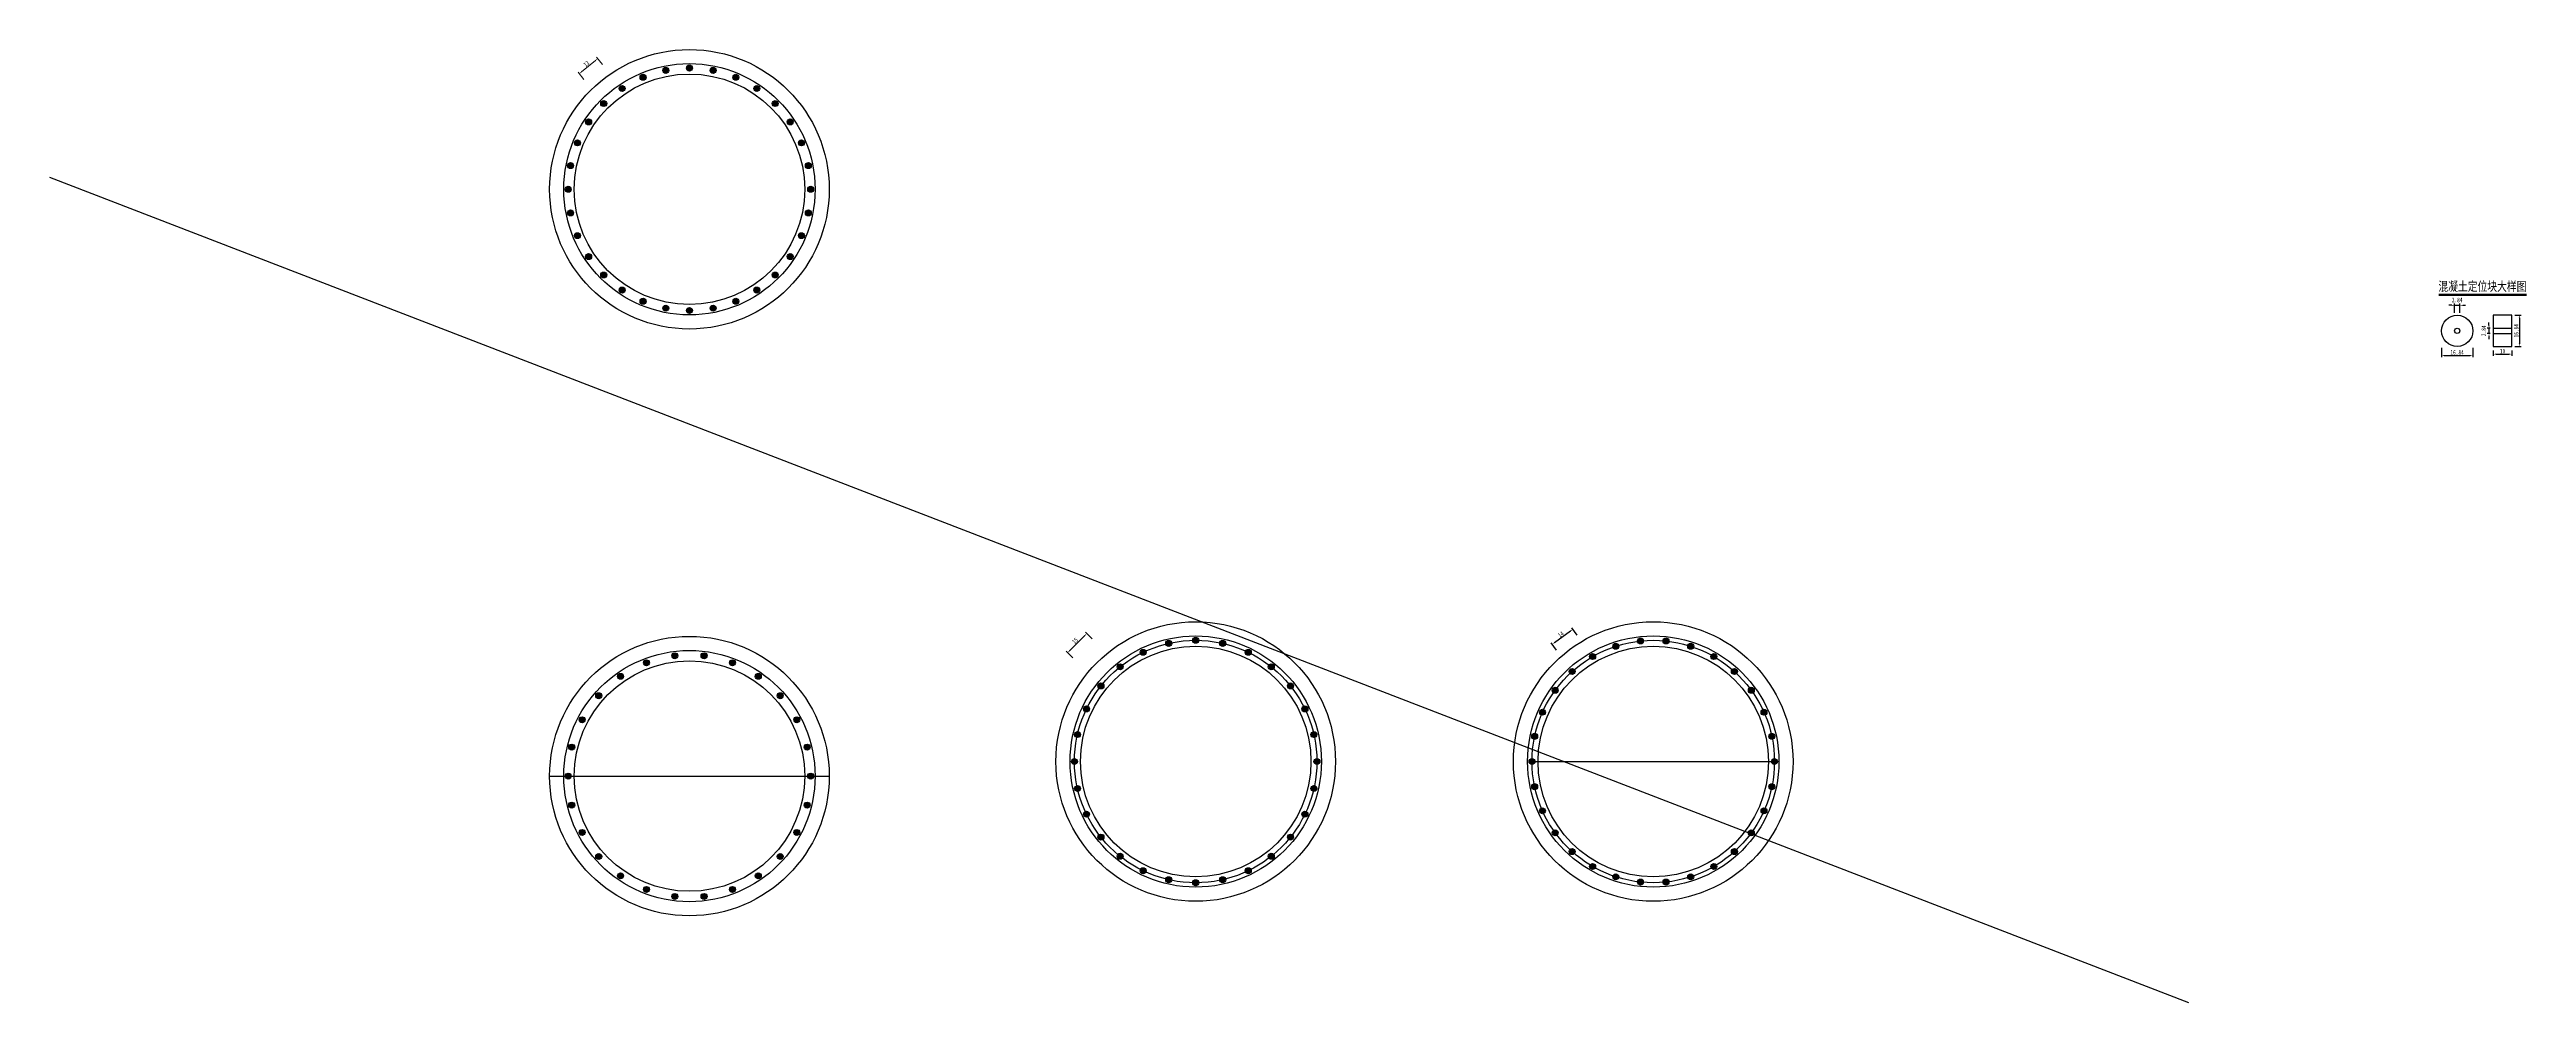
# Model space of a CAD drawing. Header units: millimetres. Extents: x 6150 to 57838, y -71710 to -30599.
# Drawn here: x 34044 to 47335, y -71710 to -66596 of the extents above; entities that cross this region are included whole.
import ezdxf
from ezdxf.enums import TextEntityAlignment as Align

# ---------------------------------------------------------------- set-up
doc = ezdxf.new("R2010")
doc.units = ezdxf.units.MM
doc.linetypes.add('HIDDEN', pattern=[9.525, 6.35, -3.175])
doc.layers.get('Defpoints').update_dxf_attribs({"color": 8, "lineweight": 15})
for name, color, linetype, lineweight in [('1', 1, 'Continuous', 30), ('工作线', 1, 'Continuous', 35), ('文字', 7, 'Continuous', 15), ('标注', 4, 'Continuous', 18), ('钢筋', 1, 'Continuous', 30)]:
    doc.layers.add(name, color=color, linetype=linetype, lineweight=lineweight)
doc.styles.get("Standard").update_dxf_attribs({"font": '仿宋_GB2312.ttf', "width": 0.7})
doc.styles.add('标注', font='仿宋_GB2312.ttf', dxfattribs={"width": 0.7})
doc.styles.add('标题', font='仿宋_GB2312.ttf', dxfattribs={"width": 0.7, "height": 5})
doc.dimstyles.new('DimStyle40', dxfattribs={"dimscale": 0, "dimtxt": 2.5, "dimasz": 1.5, "dimexe": 1, "dimexo": 1, "dimgap": 0.4, "dimtad": 1, "dimdec": 1, "dimlfac": 0.1, "dimdsep": 46, "dimtxsty": '标注', "dimcen": 0, "dimclrd": 256, "dimclre": 256, "dimclrt": 256, "dimadec": 1, "dimazin": 2, "dimtfac": 1, "dimtdec": 1, "dimtmove": 2, "dimatfit": 3, "dimfxl": 4, "dimfxlon": 1, "dimtolj": 1, "dimtzin": 0, "dimlwd": -1, "dimlwe": -1, "dimarcsym": 0})
doc.dimstyles.new('副本 1-150', dxfattribs={"dimscale": 0, "dimtxt": 2.5, "dimasz": 1.5, "dimexe": 1, "dimexo": 1, "dimgap": 0.4, "dimtad": 1, "dimdec": 0, "dimlfac": 0.1, "dimrnd": 0.1, "dimzin": 12, "dimdsep": 46, "dimtxsty": 'Standard', "dimcen": 2.5, "dimclrd": 256, "dimclre": 256, "dimclrt": 256, "dimadec": 4, "dimazin": 0, "dimtp": 2, "dimtm": 3, "dimtfac": 0.5, "dimtdec": 0, "dimtmove": 2, "dimatfit": 3, "dimfxl": 4, "dimfxlon": 1, "dimtvp": 0.7, "dimtolj": 1, "dimtzin": 12, "dimarcsym": 0})

# ---------------------------------------------------------------- blocks, each defined once
blk = doc.blocks.new('*D69')
at = {"lineweight": -2, "transparency": 16777216}
for p, q in [((39600, -69740), (39518, -69822)), ((39638, -69758), (39603, -69722)), ((39535, -69861), (39500, -69825))]:
    blk.add_line(p, q, dxfattribs=at)
at = {"transparency": 16777216}
for points in [[(39598, -69738), (39601, -69742), (39610, -69730)], [(39516, -69820), (39520, -69824), (39507, -69833)]]:
    blk.add_solid(points, dxfattribs=at)
at = {"layer": 'Defpoints', "color": 0, "transparency": 16777216}
for p in [(39507, -69833), (39789, -69908), (39686, -70011)]:
    blk.add_point(p, dxfattribs=at)
at = {"transparency": 16777216, "insert": (39547, -69769), "char_height": 25, "attachment_point": 5, "rotation": 45}
blk.add_mtext('\\A1;15', dxfattribs=at)
blk = doc.blocks.new('*D70')
at = {"lineweight": -2, "transparency": 16777216}
for p, q in [((42120, -69778), (42206, -69716)), ((42241, -69739), (42212, -69699)), ((42131, -69819), (42102, -69779))]:
    blk.add_line(p, q, dxfattribs=at)
at = {"transparency": 16777216}
for points in [[(42118, -69776), (42121, -69780), (42108, -69787)], [(42204, -69714), (42207, -69718), (42218, -69707)]]:
    blk.add_solid(points, dxfattribs=at)
at = {"layer": 'Defpoints', "color": 0, "transparency": 16777216}
for p in [(42218, -69707), (42324, -69853), (42214, -69933)]:
    blk.add_point(p, dxfattribs=at)
at = {"transparency": 16777216, "insert": (42153, -69734), "char_height": 25, "attachment_point": 5, "rotation": 36}
blk.add_mtext('\\A1;14', dxfattribs=at)
blk = doc.blocks.new('*D71')
at = {"layer": 'Defpoints', "color": 0, "transparency": 16777216}
for p in [(36985, -66645), (37116, -66805), (37018, -66886)]:
    blk.add_point(p, dxfattribs=at)
at = {"layer": '标注', "transparency": 16777216}
for p, q in [((36912, -66757), (36880, -66718)), ((36898, -66716), (36974, -66654)), ((37011, -66676), (36979, -66637))]:
    blk.add_line(p, q, dxfattribs=at)
for points in [[(36897, -66714), (36900, -66718), (36887, -66726)], [(36972, -66652), (36975, -66656), (36985, -66645)]]:
    blk.add_solid(points, dxfattribs=at)
at = {"layer": '标注', "transparency": 16777216, "insert": (36925, -66672), "char_height": 25, "attachment_point": 5, "rotation": 39.375, "style": '标注'}
blk.add_mtext('\\A1;13', dxfattribs=at)
blk = doc.blocks.new('标注')
at = {"layer": '标注'}
blk.add_line((0, 0), (-1, 0), dxfattribs=at)
blk.add_solid([(0, 0), (-1.19245, 0), (-1, -0.333333), (0, 0)], dxfattribs=at)
blk = doc.blocks.new('*D97')
at = {"layer": 'Defpoints', "color": 0, "transparency": 16777216}
for p in [(46978, -67968), (46949, -68105), (46978, -68105)]:
    blk.add_point(p, dxfattribs=at)
at = {"layer": '标注', "lineweight": -2, "transparency": 16777216}
for p, q in [((46934, -67968), (46919, -67968)), ((46949, -68008), (46949, -67958)), ((46949, -67968), (46978, -67968)), ((46978, -68008), (46978, -67958)), ((46993, -67968), (47008, -67968))]:
    blk.add_line(p, q, dxfattribs=at)
at = {"layer": '标注', "transparency": 16777216}
for points in [[(46934, -67966), (46934, -67971), (46949, -67968)], [(46993, -67966), (46993, -67971), (46978, -67968)]]:
    blk.add_solid(points, dxfattribs=at)
at = {"layer": '标注', "transparency": 16777216, "insert": (46963, -67940), "char_height": 25, "attachment_point": 5}
blk.add_mtext('\\A1;2.84', dxfattribs=at)
blk = doc.blocks.new('*D98')
at = {"layer": 'Defpoints', "color": 0, "transparency": 16777216}
for p in [(46879, -68105), (47048, -68105), (47048, -68237)]:
    blk.add_point(p, dxfattribs=at)
at = {"layer": '标注', "lineweight": -2, "transparency": 16777216}
for p, q in [((46879, -68197), (46879, -68247)), ((46894, -68237), (47033, -68237)), ((47048, -68197), (47048, -68247))]:
    blk.add_line(p, q, dxfattribs=at)
at = {"layer": '标注', "transparency": 16777216}
for points in [[(46894, -68235), (46894, -68240), (46879, -68237)], [(47033, -68235), (47033, -68240), (47048, -68237)]]:
    blk.add_solid(points, dxfattribs=at)
at = {"layer": '标注', "transparency": 16777216, "insert": (46963, -68221), "char_height": 25, "attachment_point": 5}
blk.add_mtext('\\A1;16.84', dxfattribs=at)
blk = doc.blocks.new('*D99')
at = {"layer": 'Defpoints', "color": 0, "transparency": 16777216}
for p in [(47157, -68200), (47257, -68200), (47257, -68230)]:
    blk.add_point(p, dxfattribs=at)
at = {"layer": '标注', "lineweight": -2, "transparency": 16777216}
for p, q in [((47157, -68210), (47157, -68240)), ((47172, -68230), (47242, -68230)), ((47257, -68210), (47257, -68240))]:
    blk.add_line(p, q, dxfattribs=at)
at = {"layer": '标注', "transparency": 16777216}
for points in [[(47172, -68228), (47172, -68233), (47157, -68230)], [(47242, -68228), (47242, -68233), (47257, -68230)]]:
    blk.add_solid(points, dxfattribs=at)
at = {"layer": '标注', "transparency": 16777216, "insert": (47207, -68214), "char_height": 25, "attachment_point": 5}
blk.add_mtext('\\A1;10', dxfattribs=at)
blk = doc.blocks.new('*D100')
at = {"layer": 'Defpoints', "color": 0, "transparency": 16777216}
for p in [(47263, -68021), (47263, -68190), (47297, -68190)]:
    blk.add_point(p, dxfattribs=at)
at = {"layer": '标注', "lineweight": -2, "transparency": 16777216}
for p, q in [((47273, -68021), (47307, -68021)), ((47297, -68036), (47297, -68175)), ((47273, -68190), (47307, -68190))]:
    blk.add_line(p, q, dxfattribs=at)
at = {"layer": '标注', "transparency": 16777216}
for points in [[(47294, -68036), (47299, -68036), (47297, -68021)], [(47294, -68175), (47299, -68175), (47297, -68190)]]:
    blk.add_solid(points, dxfattribs=at)
at = {"layer": '标注', "transparency": 16777216, "insert": (47280, -68105), "char_height": 25, "attachment_point": 5, "rotation": 90}
blk.add_mtext('\\A1;16.84', dxfattribs=at)
blk = doc.blocks.new('*D101')
at = {"layer": 'Defpoints', "color": 0, "transparency": 16777216}
for p in [(47134, -68120), (47151, -68091), (47151, -68120)]:
    blk.add_point(p, dxfattribs=at)
at = {"layer": '标注', "lineweight": -2, "transparency": 16777216}
for p, q in [((47141, -68091), (47124, -68091)), ((47141, -68120), (47124, -68120)), ((47134, -68076), (47134, -68061)), ((47134, -68091), (47134, -68120)), ((47134, -68135), (47134, -68150))]:
    blk.add_line(p, q, dxfattribs=at)
at = {"layer": '标注', "transparency": 16777216}
for points in [[(47132, -68076), (47137, -68076), (47134, -68091)], [(47132, -68135), (47137, -68135), (47134, -68120)]]:
    blk.add_solid(points, dxfattribs=at)
at = {"layer": '标注', "transparency": 16777216, "insert": (47106, -68105), "char_height": 25, "attachment_point": 5, "rotation": 90}
blk.add_mtext('\\A1;2.84', dxfattribs=at)

msp = doc.modelspace()

# ---------------------------------------------------------------- hatches: boundary and pattern name
at = {"linetype": 'HIDDEN'}
h = msp.add_hatch(color=1, dxfattribs=at)
h.dxf.hatch_style = 1
edge = h.paths.add_edge_path()
edge.add_ellipse((37350.95, -66707.65), major_axis=(16, 0), ratio=1, start_angle=0, end_angle=360)
h = msp.add_hatch(color=1, dxfattribs=at)
h.dxf.hatch_style = 1
edge = h.paths.add_edge_path()
edge.add_ellipse((37477.86, -66695.15), major_axis=(16, 0), ratio=1, start_angle=0, end_angle=360)
h = msp.add_hatch(color=1, dxfattribs=at)
h.dxf.hatch_style = 1
edge = h.paths.add_edge_path()
edge.add_ellipse((37604.77, -66707.65), major_axis=(16, 0), ratio=1, start_angle=0, end_angle=360)
h = msp.add_hatch(color=1, dxfattribs=at)
h.dxf.hatch_style = 1
edge = h.paths.add_edge_path()
edge.add_ellipse((37116.46, -66804.78), major_axis=(16, 0), ratio=1, start_angle=0, end_angle=360)
h = msp.add_hatch(color=1, dxfattribs=at)
h.dxf.hatch_style = 1
edge = h.paths.add_edge_path()
edge.add_ellipse((37228.93, -66744.67), major_axis=(16, 0), ratio=1, start_angle=0, end_angle=360)
h = msp.add_hatch(color=1, dxfattribs=at)
h.dxf.hatch_style = 1
edge = h.paths.add_edge_path()
edge.add_ellipse((37726.8, -66744.67), major_axis=(16, 0), ratio=1, start_angle=0, end_angle=360)
h = msp.add_hatch(color=1, dxfattribs=at)
h.dxf.hatch_style = 1
edge = h.paths.add_edge_path()
edge.add_ellipse((37839.26, -66804.78), major_axis=(16, 0), ratio=1, start_angle=0, end_angle=360)
h = msp.add_hatch(color=1, dxfattribs=at)
h.dxf.hatch_style = 1
edge = h.paths.add_edge_path()
edge.add_ellipse((36936.99, -66984.26), major_axis=(16, 0), ratio=1, start_angle=0, end_angle=360)
h = msp.add_hatch(color=1, dxfattribs=at)
h.dxf.hatch_style = 1
edge = h.paths.add_edge_path()
edge.add_ellipse((37017.89, -66885.68), major_axis=(16, 0), ratio=1, start_angle=0, end_angle=360)
h = msp.add_hatch(color=1, dxfattribs=at)
h.dxf.hatch_style = 1
edge = h.paths.add_edge_path()
edge.add_ellipse((37937.83, -66885.68), major_axis=(16, 0), ratio=1, start_angle=0, end_angle=360)
h = msp.add_hatch(color=1, dxfattribs=at)
h.dxf.hatch_style = 1
edge = h.paths.add_edge_path()
edge.add_ellipse((38018.73, -66984.26), major_axis=(16, 0), ratio=1, start_angle=0, end_angle=360)
h = msp.add_hatch(color=1, dxfattribs=at)
h.dxf.hatch_style = 1
edge = h.paths.add_edge_path()
edge.add_ellipse((36876.88, -67096.72), major_axis=(16, 0), ratio=1, start_angle=0, end_angle=360)
h = msp.add_hatch(color=1, dxfattribs=at)
h.dxf.hatch_style = 1
edge = h.paths.add_edge_path()
edge.add_ellipse((38078.84, -67096.72), major_axis=(16, 0), ratio=1, start_angle=0, end_angle=360)
h = msp.add_hatch(color=1, dxfattribs=at)
h.dxf.hatch_style = 1
edge = h.paths.add_edge_path()
edge.add_ellipse((36839.86, -67218.75), major_axis=(16, 0), ratio=1, start_angle=0, end_angle=360)
h = msp.add_hatch(color=1, dxfattribs=at)
h.dxf.hatch_style = 1
edge = h.paths.add_edge_path()
edge.add_ellipse((38115.86, -67218.75), major_axis=(16, 0), ratio=1, start_angle=0, end_angle=360)
h = msp.add_hatch(color=1, dxfattribs=at)
h.dxf.hatch_style = 1
edge = h.paths.add_edge_path()
edge.add_ellipse((36827.36, -67345.65), major_axis=(16, 0), ratio=1, start_angle=0, end_angle=360)
h = msp.add_hatch(color=1, dxfattribs=at)
h.dxf.hatch_style = 1
edge = h.paths.add_edge_path()
edge.add_ellipse((38128.36, -67345.65), major_axis=(16, 0), ratio=1, start_angle=0, end_angle=360)
h = msp.add_hatch(color=1, dxfattribs=at)
h.dxf.hatch_style = 1
edge = h.paths.add_edge_path()
edge.add_ellipse((36839.86, -67472.56), major_axis=(16, 0), ratio=1, start_angle=0, end_angle=360)
h = msp.add_hatch(color=1, dxfattribs=at)
h.dxf.hatch_style = 1
edge = h.paths.add_edge_path()
edge.add_ellipse((38115.86, -67472.56), major_axis=(16, 0), ratio=1, start_angle=0, end_angle=360)
h = msp.add_hatch(color=1, dxfattribs=at)
h.dxf.hatch_style = 1
edge = h.paths.add_edge_path()
edge.add_ellipse((36876.88, -67594.59), major_axis=(16, 0), ratio=1, start_angle=0, end_angle=360)
h = msp.add_hatch(color=1, dxfattribs=at)
h.dxf.hatch_style = 1
edge = h.paths.add_edge_path()
edge.add_ellipse((38078.84, -67594.59), major_axis=(16, 0), ratio=1, start_angle=0, end_angle=360)
h = msp.add_hatch(color=1, dxfattribs=at)
h.dxf.hatch_style = 1
edge = h.paths.add_edge_path()
edge.add_ellipse((36936.99, -67707.05), major_axis=(16, 0), ratio=1, start_angle=0, end_angle=360)
h = msp.add_hatch(color=1, dxfattribs=at)
h.dxf.hatch_style = 1
edge = h.paths.add_edge_path()
edge.add_ellipse((38018.73, -67707.05), major_axis=(16, 0), ratio=1, start_angle=0, end_angle=360)
h = msp.add_hatch(color=1, dxfattribs=at)
h.dxf.hatch_style = 1
edge = h.paths.add_edge_path()
edge.add_ellipse((37017.89, -67805.63), major_axis=(16, 0), ratio=1, start_angle=0, end_angle=360)
h = msp.add_hatch(color=1, dxfattribs=at)
h.dxf.hatch_style = 1
edge = h.paths.add_edge_path()
edge.add_ellipse((37116.46, -67886.53), major_axis=(16, 0), ratio=1, start_angle=0, end_angle=360)
h = msp.add_hatch(color=1, dxfattribs=at)
h.dxf.hatch_style = 1
edge = h.paths.add_edge_path()
edge.add_ellipse((37839.26, -67886.53), major_axis=(16, 0), ratio=1, start_angle=0, end_angle=360)
h = msp.add_hatch(color=1, dxfattribs=at)
h.dxf.hatch_style = 1
edge = h.paths.add_edge_path()
edge.add_ellipse((37937.83, -67805.63), major_axis=(16, 0), ratio=1, start_angle=0, end_angle=360)
h = msp.add_hatch(color=1, dxfattribs=at)
h.dxf.hatch_style = 1
edge = h.paths.add_edge_path()
edge.add_ellipse((37228.93, -67946.64), major_axis=(16, 0), ratio=1, start_angle=0, end_angle=360)
h = msp.add_hatch(color=1, dxfattribs=at)
h.dxf.hatch_style = 1
edge = h.paths.add_edge_path()
edge.add_ellipse((37350.95, -67983.66), major_axis=(16, 0), ratio=1, start_angle=0, end_angle=360)
h = msp.add_hatch(color=1, dxfattribs=at)
h.dxf.hatch_style = 1
edge = h.paths.add_edge_path()
edge.add_ellipse((37477.86, -67996.15), major_axis=(16, 0), ratio=1, start_angle=0, end_angle=360)
h = msp.add_hatch(color=1, dxfattribs=at)
h.dxf.hatch_style = 1
edge = h.paths.add_edge_path()
edge.add_ellipse((37604.77, -67983.66), major_axis=(16, 0), ratio=1, start_angle=0, end_angle=360)
h = msp.add_hatch(color=1, dxfattribs=at)
h.dxf.hatch_style = 1
edge = h.paths.add_edge_path()
edge.add_ellipse((37726.8, -67946.64), major_axis=(16, 0), ratio=1, start_angle=0, end_angle=360)
h = msp.add_hatch(color=1, dxfattribs=at)
h.dxf.hatch_style = 1
edge = h.paths.add_edge_path()
edge.add_ellipse((40049.71, -69782.61), major_axis=(16, 0), ratio=1, start_angle=0, end_angle=360)
h = msp.add_hatch(color=1, dxfattribs=at)
h.dxf.hatch_style = 1
edge = h.paths.add_edge_path()
edge.add_ellipse((40194.46, -69766.3), major_axis=(16, 0), ratio=1, start_angle=0, end_angle=360)
h = msp.add_hatch(color=1, dxfattribs=at)
h.dxf.hatch_style = 1
edge = h.paths.add_edge_path()
edge.add_ellipse((40339.21, -69782.61), major_axis=(16, 0), ratio=1, start_angle=0, end_angle=360)
h = msp.add_hatch(color=1, dxfattribs=at)
h.dxf.hatch_style = 1
edge = h.paths.add_edge_path()
edge.add_ellipse((42581.52, -69769.87), major_axis=(16, 0), ratio=1, start_angle=0, end_angle=360)
h = msp.add_hatch(color=1, dxfattribs=at)
h.dxf.hatch_style = 1
edge = h.paths.add_edge_path()
edge.add_ellipse((42717.51, -69769.87), major_axis=(16, 0), ratio=1, start_angle=0, end_angle=360)
h = msp.add_hatch(color=1, dxfattribs=at)
h.dxf.hatch_style = 1
edge = h.paths.add_edge_path()
edge.add_ellipse((37247.19, -69886.73), major_axis=(16, 0), ratio=1, start_angle=0, end_angle=360)
h = msp.add_hatch(color=1, dxfattribs=at)
h.dxf.hatch_style = 1
edge = h.paths.add_edge_path()
edge.add_ellipse((37399.45, -69849.21), major_axis=(16, 0), ratio=1, start_angle=0, end_angle=360)
h = msp.add_hatch(color=1, dxfattribs=at)
h.dxf.hatch_style = 1
edge = h.paths.add_edge_path()
edge.add_ellipse((37556.27, -69849.21), major_axis=(16, 0), ratio=1, start_angle=0, end_angle=360)
h = msp.add_hatch(color=1, dxfattribs=at)
h.dxf.hatch_style = 1
edge = h.paths.add_edge_path()
edge.add_ellipse((37708.53, -69886.73), major_axis=(16, 0), ratio=1, start_angle=0, end_angle=360)
h = msp.add_hatch(color=1, dxfattribs=at)
h.dxf.hatch_style = 1
edge = h.paths.add_edge_path()
edge.add_ellipse((39788.88, -69908.22), major_axis=(16, 0), ratio=1, start_angle=0, end_angle=360)
h = msp.add_hatch(color=1, dxfattribs=at)
h.dxf.hatch_style = 1
edge = h.paths.add_edge_path()
edge.add_ellipse((39912.22, -69830.72), major_axis=(16, 0), ratio=1, start_angle=0, end_angle=360)
h = msp.add_hatch(color=1, dxfattribs=at)
h.dxf.hatch_style = 1
edge = h.paths.add_edge_path()
edge.add_ellipse((40476.7, -69830.72), major_axis=(16, 0), ratio=1, start_angle=0, end_angle=360)
h = msp.add_hatch(color=1, dxfattribs=at)
h.dxf.hatch_style = 1
edge = h.paths.add_edge_path()
edge.add_ellipse((40600.04, -69908.22), major_axis=(16, 0), ratio=1, start_angle=0, end_angle=360)
h = msp.add_hatch(color=1, dxfattribs=at)
h.dxf.hatch_style = 1
edge = h.paths.add_edge_path()
edge.add_ellipse((42324.27, -69853.45), major_axis=(16, 0), ratio=1, start_angle=0, end_angle=360)
h = msp.add_hatch(color=1, dxfattribs=at)
h.dxf.hatch_style = 1
edge = h.paths.add_edge_path()
edge.add_ellipse((42448.5, -69798.14), major_axis=(16, 0), ratio=1, start_angle=0, end_angle=360)
h = msp.add_hatch(color=1, dxfattribs=at)
h.dxf.hatch_style = 1
edge = h.paths.add_edge_path()
edge.add_ellipse((42850.53, -69798.14), major_axis=(16, 0), ratio=1, start_angle=0, end_angle=360)
h = msp.add_hatch(color=1, dxfattribs=at)
h.dxf.hatch_style = 1
edge = h.paths.add_edge_path()
edge.add_ellipse((42974.77, -69853.45), major_axis=(16, 0), ratio=1, start_angle=0, end_angle=360)
h = msp.add_hatch(color=1, dxfattribs=at)
h.dxf.hatch_style = 1
edge = h.paths.add_edge_path()
edge.add_ellipse((37108.33, -69959.61), major_axis=(16, 0), ratio=1, start_angle=0, end_angle=360)
h = msp.add_hatch(color=1, dxfattribs=at)
h.dxf.hatch_style = 1
edge = h.paths.add_edge_path()
edge.add_ellipse((37847.39, -69959.61), major_axis=(16, 0), ratio=1, start_angle=0, end_angle=360)
h = msp.add_hatch(color=1, dxfattribs=at)
h.dxf.hatch_style = 1
edge = h.paths.add_edge_path()
edge.add_ellipse((39685.88, -70011.22), major_axis=(16, 0), ratio=1, start_angle=0, end_angle=360)
h = msp.add_hatch(color=1, dxfattribs=at)
h.dxf.hatch_style = 1
edge = h.paths.add_edge_path()
edge.add_ellipse((40703.04, -70011.22), major_axis=(16, 0), ratio=1, start_angle=0, end_angle=360)
h = msp.add_hatch(color=1, dxfattribs=at)
h.dxf.hatch_style = 1
edge = h.paths.add_edge_path()
edge.add_ellipse((42123.25, -70034.45), major_axis=(16, 0), ratio=1, start_angle=0, end_angle=360)
h = msp.add_hatch(color=1, dxfattribs=at)
h.dxf.hatch_style = 1
edge = h.paths.add_edge_path()
edge.add_ellipse((42214.25, -69933.39), major_axis=(16, 0), ratio=1, start_angle=0, end_angle=360)
h = msp.add_hatch(color=1, dxfattribs=at)
h.dxf.hatch_style = 1
edge = h.paths.add_edge_path()
edge.add_ellipse((43084.79, -69933.39), major_axis=(16, 0), ratio=1, start_angle=0, end_angle=360)
h = msp.add_hatch(color=1, dxfattribs=at)
h.dxf.hatch_style = 1
edge = h.paths.add_edge_path()
edge.add_ellipse((43175.78, -70034.45), major_axis=(16, 0), ratio=1, start_angle=0, end_angle=360)
h = msp.add_hatch(color=1, dxfattribs=at)
h.dxf.hatch_style = 1
edge = h.paths.add_edge_path()
edge.add_ellipse((36990.95, -70063.6), major_axis=(16, 0), ratio=1, start_angle=0, end_angle=360)
h = msp.add_hatch(color=1, dxfattribs=at)
h.dxf.hatch_style = 1
edge = h.paths.add_edge_path()
edge.add_ellipse((37964.77, -70063.6), major_axis=(16, 0), ratio=1, start_angle=0, end_angle=360)
h = msp.add_hatch(color=1, dxfattribs=at)
h.dxf.hatch_style = 1
edge = h.paths.add_edge_path()
edge.add_ellipse((39608.38, -70134.56), major_axis=(16, 0), ratio=1, start_angle=0, end_angle=360)
h = msp.add_hatch(color=1, dxfattribs=at)
h.dxf.hatch_style = 1
edge = h.paths.add_edge_path()
edge.add_ellipse((40780.54, -70134.56), major_axis=(16, 0), ratio=1, start_angle=0, end_angle=360)
h = msp.add_hatch(color=1, dxfattribs=at)
h.dxf.hatch_style = 1
edge = h.paths.add_edge_path()
edge.add_ellipse((42055.26, -70152.22), major_axis=(16, 0), ratio=1, start_angle=0, end_angle=360)
h = msp.add_hatch(color=1, dxfattribs=at)
h.dxf.hatch_style = 1
edge = h.paths.add_edge_path()
edge.add_ellipse((43243.78, -70152.22), major_axis=(16, 0), ratio=1, start_angle=0, end_angle=360)
h = msp.add_hatch(color=1, dxfattribs=at)
h.dxf.hatch_style = 1
edge = h.paths.add_edge_path()
edge.add_ellipse((36901.87, -70192.66), major_axis=(16, 0), ratio=1, start_angle=0, end_angle=360)
h = msp.add_hatch(color=1, dxfattribs=at)
h.dxf.hatch_style = 1
edge = h.paths.add_edge_path()
edge.add_ellipse((38053.85, -70192.66), major_axis=(16, 0), ratio=1, start_angle=0, end_angle=360)
h = msp.add_hatch(color=1, dxfattribs=at)
h.dxf.hatch_style = 1
edge = h.paths.add_edge_path()
edge.add_ellipse((39560.27, -70272.05), major_axis=(16, 0), ratio=1, start_angle=0, end_angle=360)
h = msp.add_hatch(color=1, dxfattribs=at)
h.dxf.hatch_style = 1
edge = h.paths.add_edge_path()
edge.add_ellipse((40828.65, -70272.05), major_axis=(16, 0), ratio=1, start_angle=0, end_angle=360)
h = msp.add_hatch(color=1, dxfattribs=at)
h.dxf.hatch_style = 1
edge = h.paths.add_edge_path()
edge.add_ellipse((42013.23, -70281.56), major_axis=(16, 0), ratio=1, start_angle=0, end_angle=360)
h = msp.add_hatch(color=1, dxfattribs=at)
h.dxf.hatch_style = 1
edge = h.paths.add_edge_path()
edge.add_ellipse((43285.8, -70281.56), major_axis=(16, 0), ratio=1, start_angle=0, end_angle=360)
h = msp.add_hatch(color=1, dxfattribs=at)
h.dxf.hatch_style = 1
edge = h.paths.add_edge_path()
edge.add_ellipse((36846.26, -70339.29), major_axis=(16, 0), ratio=1, start_angle=0, end_angle=360)
h = msp.add_hatch(color=1, dxfattribs=at)
h.dxf.hatch_style = 1
edge = h.paths.add_edge_path()
edge.add_ellipse((38109.46, -70339.29), major_axis=(16, 0), ratio=1, start_angle=0, end_angle=360)
h = msp.add_hatch(color=1, dxfattribs=at)
h.dxf.hatch_style = 1
edge = h.paths.add_edge_path()
edge.add_ellipse((39543.96, -70416.8), major_axis=(16, 0), ratio=1, start_angle=0, end_angle=360)
h = msp.add_hatch(color=1, dxfattribs=at)
h.dxf.hatch_style = 1
edge = h.paths.add_edge_path()
edge.add_ellipse((40844.96, -70416.8), major_axis=(16, 0), ratio=1, start_angle=0, end_angle=360)
h = msp.add_hatch(color=1, dxfattribs=at)
h.dxf.hatch_style = 1
edge = h.paths.add_edge_path()
edge.add_ellipse((41999.02, -70416.8), major_axis=(16, 0), ratio=1, start_angle=0, end_angle=360)
h = msp.add_hatch(color=1, dxfattribs=at)
h.dxf.hatch_style = 1
edge = h.paths.add_edge_path()
edge.add_ellipse((43300.02, -70416.8), major_axis=(16, 0), ratio=1, start_angle=0, end_angle=360)
h = msp.add_hatch(color=1, dxfattribs=at)
h.dxf.hatch_style = 1
edge = h.paths.add_edge_path()
edge.add_ellipse((43300.02, -70416.8), major_axis=(16, 0), ratio=1, start_angle=0, end_angle=360)
h = msp.add_hatch(color=1, dxfattribs=at)
h.dxf.hatch_style = 1
edge = h.paths.add_edge_path()
edge.add_ellipse((36827.36, -70494.96), major_axis=(16, 0), ratio=1, start_angle=0, end_angle=360)
h = msp.add_hatch(color=1, dxfattribs=at)
h.dxf.hatch_style = 1
edge = h.paths.add_edge_path()
edge.add_ellipse((38128.36, -70494.96), major_axis=(16, 0), ratio=1, start_angle=0, end_angle=360)
h = msp.add_hatch(color=1, dxfattribs=at)
h.dxf.hatch_style = 1
edge = h.paths.add_edge_path()
edge.add_ellipse((38128.36, -70494.96), major_axis=(16, 0), ratio=1, start_angle=0, end_angle=360)
h = msp.add_hatch(color=1, dxfattribs=at)
h.dxf.hatch_style = 1
edge = h.paths.add_edge_path()
edge.add_ellipse((39560.27, -70561.55), major_axis=(16, 0), ratio=1, start_angle=0, end_angle=360)
h = msp.add_hatch(color=1, dxfattribs=at)
h.dxf.hatch_style = 1
edge = h.paths.add_edge_path()
edge.add_ellipse((40828.65, -70561.55), major_axis=(16, 0), ratio=1, start_angle=0, end_angle=360)
h = msp.add_hatch(color=1, dxfattribs=at)
h.dxf.hatch_style = 1
edge = h.paths.add_edge_path()
edge.add_ellipse((42013.23, -70552.05), major_axis=(16, 0), ratio=1, start_angle=0, end_angle=360)
h = msp.add_hatch(color=1, dxfattribs=at)
h.dxf.hatch_style = 1
edge = h.paths.add_edge_path()
edge.add_ellipse((43285.8, -70552.05), major_axis=(16, 0), ratio=1, start_angle=0, end_angle=360)
h = msp.add_hatch(color=1, dxfattribs=at)
h.dxf.hatch_style = 1
edge = h.paths.add_edge_path()
edge.add_ellipse((36846.26, -70650.64), major_axis=(16, 0), ratio=1, start_angle=0, end_angle=360)
h = msp.add_hatch(color=1, dxfattribs=at)
h.dxf.hatch_style = 1
edge = h.paths.add_edge_path()
edge.add_ellipse((38109.46, -70650.64), major_axis=(16, 0), ratio=1, start_angle=0, end_angle=360)
h = msp.add_hatch(color=1, dxfattribs=at)
h.dxf.hatch_style = 1
edge = h.paths.add_edge_path()
edge.add_ellipse((39608.38, -70699.05), major_axis=(16, 0), ratio=1, start_angle=0, end_angle=360)
h = msp.add_hatch(color=1, dxfattribs=at)
h.dxf.hatch_style = 1
edge = h.paths.add_edge_path()
edge.add_ellipse((40780.54, -70699.05), major_axis=(16, 0), ratio=1, start_angle=0, end_angle=360)
h = msp.add_hatch(color=1, dxfattribs=at)
h.dxf.hatch_style = 1
edge = h.paths.add_edge_path()
edge.add_ellipse((42055.26, -70681.39), major_axis=(16, 0), ratio=1, start_angle=0, end_angle=360)
h = msp.add_hatch(color=1, dxfattribs=at)
h.dxf.hatch_style = 1
edge = h.paths.add_edge_path()
edge.add_ellipse((43243.78, -70681.39), major_axis=(16, 0), ratio=1, start_angle=0, end_angle=360)
h = msp.add_hatch(color=1, dxfattribs=at)
h.dxf.hatch_style = 1
edge = h.paths.add_edge_path()
edge.add_ellipse((36901.87, -70797.27), major_axis=(16, 0), ratio=1, start_angle=0, end_angle=360)
h = msp.add_hatch(color=1, dxfattribs=at)
h.dxf.hatch_style = 1
edge = h.paths.add_edge_path()
edge.add_ellipse((38053.85, -70797.27), major_axis=(16, 0), ratio=1, start_angle=0, end_angle=360)
h = msp.add_hatch(color=1, dxfattribs=at)
h.dxf.hatch_style = 1
edge = h.paths.add_edge_path()
edge.add_ellipse((39685.88, -70822.38), major_axis=(16, 0), ratio=1, start_angle=0, end_angle=360)
h = msp.add_hatch(color=1, dxfattribs=at)
h.dxf.hatch_style = 1
edge = h.paths.add_edge_path()
edge.add_ellipse((40703.04, -70822.38), major_axis=(16, 0), ratio=1, start_angle=0, end_angle=360)
h = msp.add_hatch(color=1, dxfattribs=at)
h.dxf.hatch_style = 1
edge = h.paths.add_edge_path()
edge.add_ellipse((42123.25, -70799.16), major_axis=(16, 0), ratio=1, start_angle=0, end_angle=360)
h = msp.add_hatch(color=1, dxfattribs=at)
h.dxf.hatch_style = 1
edge = h.paths.add_edge_path()
edge.add_ellipse((43175.78, -70799.16), major_axis=(16, 0), ratio=1, start_angle=0, end_angle=360)
h = msp.add_hatch(color=1, dxfattribs=at)
h.dxf.hatch_style = 1
edge = h.paths.add_edge_path()
edge.add_ellipse((36990.95, -70926.32), major_axis=(16, 0), ratio=1, start_angle=0, end_angle=360)
h = msp.add_hatch(color=1, dxfattribs=at)
h.dxf.hatch_style = 1
edge = h.paths.add_edge_path()
edge.add_ellipse((37964.77, -70926.32), major_axis=(16, 0), ratio=1, start_angle=0, end_angle=360)
h = msp.add_hatch(color=1, dxfattribs=at)
h.dxf.hatch_style = 1
edge = h.paths.add_edge_path()
edge.add_ellipse((39788.88, -70925.39), major_axis=(16, 0), ratio=1, start_angle=0, end_angle=360)
h = msp.add_hatch(color=1, dxfattribs=at)
h.dxf.hatch_style = 1
edge = h.paths.add_edge_path()
edge.add_ellipse((40600.04, -70925.39), major_axis=(16, 0), ratio=1, start_angle=0, end_angle=360)
h = msp.add_hatch(color=1, dxfattribs=at)
h.dxf.hatch_style = 1
edge = h.paths.add_edge_path()
edge.add_ellipse((42214.25, -70900.22), major_axis=(16, 0), ratio=1, start_angle=0, end_angle=360)
h = msp.add_hatch(color=1, dxfattribs=at)
h.dxf.hatch_style = 1
edge = h.paths.add_edge_path()
edge.add_ellipse((42324.27, -70980.15), major_axis=(16, 0), ratio=1, start_angle=0, end_angle=360)
h = msp.add_hatch(color=1, dxfattribs=at)
h.dxf.hatch_style = 1
edge = h.paths.add_edge_path()
edge.add_ellipse((42974.77, -70980.15), major_axis=(16, 0), ratio=1, start_angle=0, end_angle=360)
h = msp.add_hatch(color=1, dxfattribs=at)
h.dxf.hatch_style = 1
edge = h.paths.add_edge_path()
edge.add_ellipse((43084.79, -70900.22), major_axis=(16, 0), ratio=1, start_angle=0, end_angle=360)
h = msp.add_hatch(color=1, dxfattribs=at)
h.dxf.hatch_style = 1
edge = h.paths.add_edge_path()
edge.add_ellipse((37108.33, -71030.31), major_axis=(16, 0), ratio=1, start_angle=0, end_angle=360)
h = msp.add_hatch(color=1, dxfattribs=at)
h.dxf.hatch_style = 1
edge = h.paths.add_edge_path()
edge.add_ellipse((37247.19, -71103.19), major_axis=(16, 0), ratio=1, start_angle=0, end_angle=360)
h = msp.add_hatch(color=1, dxfattribs=at)
h.dxf.hatch_style = 1
edge = h.paths.add_edge_path()
edge.add_ellipse((37708.53, -71103.19), major_axis=(16, 0), ratio=1, start_angle=0, end_angle=360)
h = msp.add_hatch(color=1, dxfattribs=at)
h.dxf.hatch_style = 1
edge = h.paths.add_edge_path()
edge.add_ellipse((37847.39, -71030.31), major_axis=(16, 0), ratio=1, start_angle=0, end_angle=360)
h = msp.add_hatch(color=1, dxfattribs=at)
h.dxf.hatch_style = 1
edge = h.paths.add_edge_path()
edge.add_ellipse((39912.22, -71002.88), major_axis=(16, 0), ratio=1, start_angle=0, end_angle=360)
h = msp.add_hatch(color=1, dxfattribs=at)
h.dxf.hatch_style = 1
edge = h.paths.add_edge_path()
edge.add_ellipse((40049.71, -71050.99), major_axis=(16, 0), ratio=1, start_angle=0, end_angle=360)
h = msp.add_hatch(color=1, dxfattribs=at)
h.dxf.hatch_style = 1
edge = h.paths.add_edge_path()
edge.add_ellipse((40194.46, -71067.3), major_axis=(16, 0), ratio=1, start_angle=0, end_angle=360)
h = msp.add_hatch(color=1, dxfattribs=at)
h.dxf.hatch_style = 1
edge = h.paths.add_edge_path()
edge.add_ellipse((40339.21, -71050.99), major_axis=(16, 0), ratio=1, start_angle=0, end_angle=360)
h = msp.add_hatch(color=1, dxfattribs=at)
h.dxf.hatch_style = 1
edge = h.paths.add_edge_path()
edge.add_ellipse((40476.7, -71002.88), major_axis=(16, 0), ratio=1, start_angle=0, end_angle=360)
h = msp.add_hatch(color=1, dxfattribs=at)
h.dxf.hatch_style = 1
edge = h.paths.add_edge_path()
edge.add_ellipse((42448.5, -71035.47), major_axis=(16, 0), ratio=1, start_angle=0, end_angle=360)
h = msp.add_hatch(color=1, dxfattribs=at)
h.dxf.hatch_style = 1
edge = h.paths.add_edge_path()
edge.add_ellipse((42581.52, -71063.74), major_axis=(16, 0), ratio=1, start_angle=0, end_angle=360)
h = msp.add_hatch(color=1, dxfattribs=at)
h.dxf.hatch_style = 1
edge = h.paths.add_edge_path()
edge.add_ellipse((42717.51, -71063.74), major_axis=(16, 0), ratio=1, start_angle=0, end_angle=360)
h = msp.add_hatch(color=1, dxfattribs=at)
h.dxf.hatch_style = 1
edge = h.paths.add_edge_path()
edge.add_ellipse((42850.53, -71035.47), major_axis=(16, 0), ratio=1, start_angle=0, end_angle=360)
h = msp.add_hatch(color=1, dxfattribs=at)
h.dxf.hatch_style = 1
edge = h.paths.add_edge_path()
edge.add_ellipse((37399.45, -71140.72), major_axis=(16, 0), ratio=1, start_angle=0, end_angle=360)
h = msp.add_hatch(color=1, dxfattribs=at)
h.dxf.hatch_style = 1
edge = h.paths.add_edge_path()
edge.add_ellipse((37556.27, -71140.72), major_axis=(16, 0), ratio=1, start_angle=0, end_angle=360)

# ---------------------------------------------------------------- linework, layer by layer
for p, q in [((34044.25, -67280.35), (45521.65, -71709.86)), ((41999.02, -70416.8), (43300.02, -70416.8)), ((36727.86, -70494.96), (38227.86, -70494.96))]:
    msp.add_line(p, q)
for centre, radius in [((37477.86, -67345.65), 750), ((37477.86, -70494.96), 750), ((40194.46, -70416.8), 750), ((40194.46, -70416.8), 650.5), ((42649.52, -70416.8), 750), ((42649.52, -70416.8), 650.5)]:
    msp.add_circle(centre, radius)
at = {"layer": '1'}
for p, q in [((47256.64, -68021.27), (47156.64, -68021.27)), ((47156.64, -68021.27), (47156.64, -68189.67)), ((47256.64, -68189.67), (47256.64, -68021.27)), ((47156.64, -68091.27), (47256.64, -68091.27)), ((47156.64, -68119.67), (47256.64, -68119.67)), ((47156.64, -68189.67), (47256.64, -68189.67))]:
    msp.add_line(p, q, dxfattribs=at)
for centre, radius in [((37350.95, -66707.65), 16), ((37477.86, -66695.15), 16), ((37604.77, -66707.65), 16), ((37116.46, -66804.78), 16), ((37228.93, -66744.67), 16), ((37726.8, -66744.67), 16), ((37839.26, -66804.78), 16), ((36936.99, -66984.26), 16), ((37017.89, -66885.68), 16), ((37937.83, -66885.68), 16), ((38018.73, -66984.26), 16), ((36876.88, -67096.72), 16), ((38078.84, -67096.72), 16), ((36839.86, -67218.75), 16), ((38115.86, -67218.75), 16), ((36827.36, -67345.65), 16), ((38128.36, -67345.65), 16), ((36839.86, -67472.56), 16), ((38115.86, -67472.56), 16), ((36876.88, -67594.59), 16), ((38078.84, -67594.59), 16), ((36936.99, -67707.05), 16), ((38018.73, -67707.05), 16), ((37017.89, -67805.63), 16), ((37116.46, -67886.53), 16), ((37839.26, -67886.53), 16), ((37937.83, -67805.63), 16), ((37228.93, -67946.64), 16), ((37350.95, -67983.66), 16), ((37477.86, -67996.15), 16), ((37604.77, -67983.66), 16), ((37726.8, -67946.64), 16), ((46963.48, -68105.47), 84.2), ((46963.48, -68105.47), 14.2), ((40049.71, -69782.61), 16), ((40194.46, -69766.3), 16), ((40339.21, -69782.61), 16), ((42581.52, -69769.87), 16), ((42717.51, -69769.87), 16), ((37247.19, -69886.73), 16), ((37399.45, -69849.21), 16), ((37556.27, -69849.21), 16), ((37708.53, -69886.73), 16), ((39788.88, -69908.22), 16), ((39912.22, -69830.72), 16), ((40476.7, -69830.72), 16), ((40600.04, -69908.22), 16), ((42324.27, -69853.45), 16), ((42448.5, -69798.14), 16), ((42850.53, -69798.14), 16), ((42974.77, -69853.45), 16), ((37108.33, -69959.61), 16), ((37847.39, -69959.61), 16), ((39685.88, -70011.22), 16), ((40703.04, -70011.22), 16), ((42123.25, -70034.45), 16), ((42214.25, -69933.39), 16), ((43084.79, -69933.39), 16), ((43175.78, -70034.45), 16), ((36990.95, -70063.6), 16), ((37964.77, -70063.6), 16), ((39608.38, -70134.56), 16), ((40780.54, -70134.56), 16), ((42055.26, -70152.22), 16), ((43243.78, -70152.22), 16), ((36901.87, -70192.66), 16), ((38053.85, -70192.66), 16), ((39560.27, -70272.05), 16), ((40828.65, -70272.05), 16), ((42013.23, -70281.56), 16), ((43285.8, -70281.56), 16), ((36846.26, -70339.29), 16), ((38109.46, -70339.29), 16), ((39543.96, -70416.8), 16), ((40844.96, -70416.8), 16), ((41999.02, -70416.8), 16), ((43300.02, -70416.8), 16), ((43300.02, -70416.8), 16), ((36827.36, -70494.96), 16), ((38128.36, -70494.96), 16), ((38128.36, -70494.96), 16), ((39560.27, -70561.55), 16), ((40828.65, -70561.55), 16), ((42013.23, -70552.05), 16), ((43285.8, -70552.05), 16), ((36846.26, -70650.64), 16), ((38109.46, -70650.64), 16), ((39608.38, -70699.05), 16), ((40780.54, -70699.05), 16), ((42055.26, -70681.39), 16), ((43243.78, -70681.39), 16), ((36901.87, -70797.27), 16), ((38053.85, -70797.27), 16), ((39685.88, -70822.38), 16), ((40703.04, -70822.38), 16), ((42123.25, -70799.16), 16), ((43175.78, -70799.16), 16), ((36990.95, -70926.32), 16), ((37964.77, -70926.32), 16), ((39788.88, -70925.39), 16), ((40600.04, -70925.39), 16), ((42214.25, -70900.22), 16), ((42324.27, -70980.15), 16), ((42974.77, -70980.15), 16), ((43084.79, -70900.22), 16), ((37108.33, -71030.31), 16), ((37247.19, -71103.19), 16), ((37708.53, -71103.19), 16), ((37847.39, -71030.31), 16), ((39912.22, -71002.88), 16), ((40049.71, -71050.99), 16), ((40194.46, -71067.3), 16), ((40339.21, -71050.99), 16), ((40476.7, -71002.88), 16), ((42448.5, -71035.47), 16), ((42581.52, -71063.74), 16), ((42717.51, -71063.74), 16), ((42850.53, -71035.47), 16), ((37399.45, -71140.72), 16), ((37556.27, -71140.72), 16)]:
    msp.add_circle(centre, radius, dxfattribs=at)
at = {"layer": '工作线'}
msp.add_line((46865.22, -67910.43), (47335.03, -67910.43), dxfattribs=at)
at = {"layer": '文字'}
msp.add_line((46865.22, -67915.43), (47335.03, -67915.43), dxfattribs=at)
at = {"layer": '钢筋'}
for centre, radius in [((37477.86, -67345.65), 674.2), ((37477.86, -67345.65), 618.4), ((40194.46, -70416.8), 674.2), ((42649.52, -70416.8), 674.2), ((37477.86, -70494.96), 674.2), ((37477.86, -70494.96), 618.4), ((40194.46, -70416.8), 618.4), ((42649.52, -70416.8), 618.4)]:
    msp.add_circle(centre, radius, dxfattribs=at)

# ---------------------------------------------------------------- texts
at = {"layer": '文字', "style": '标题', "width": 0.75}
msp.add_text('混凝土定位块大样图', height=50, dxfattribs=at).set_placement((47098.73, -67906.43), align=Align.BOTTOM_CENTER)

# ---------------------------------------------------------------- dimensions: what is measured, and where the dimension line sits
for p1, p2, distance, picture, middle in [((39788.88, -69908.22), (39685.88, -70011.22), -252.68, '*D69', (39547.04, -69769.39)), ((42214.25, -69933.39), (42324.27, -69853.45), 181.15, '*D70', (42153.08, -69733.52))]:
    dim = msp.add_aligned_dim(p1=p1, p2=p2, distance=distance, dimstyle='副本 1-150', override={"dimscale": 10})
    dim.commit()
    dim.dimension.update_dxf_attribs({"geometry": picture, "text_midpoint": middle})
at = {"layer": '标注'}
dim = msp.add_aligned_dim(p1=(37017.89, -66885.68), p2=(37116.46, -66804.78), distance=206.98, dimstyle='DimStyle40', override={"dimscale": 10, "dimdec": 0, "dimblk1": '标注', "dimblk2": '标注'}, dxfattribs=at)
dim.commit()
dim.dimension.update_dxf_attribs({"geometry": '*D71', "text_midpoint": (36925.4, -66672.48)})
for base, p1, p2, text, picture, middle in [((46977.68, -67968.3), (46949.28, -68105.47), (46977.68, -68105.47), '2.84', '*D97', (46963.48, -67939.8)), ((47047.68, -68237.5), (46879.28, -68105.47), (47047.68, -68105.47), '16.84', '*D98', (46963.48, -68221))]:
    dim = msp.add_linear_dim(base=base, p1=p1, p2=p2, text=text, dimstyle='副本 1-150', override={"dimscale": 10, "dimarcsym": 2}, dxfattribs=at)
    dim.commit()
    dim.dimension.update_dxf_attribs({"geometry": picture, "text_midpoint": middle})
for base, p1, p2, text, picture, middle in [((47296.91, -68189.67), (47262.64, -68021.27), (47262.64, -68189.67), '16.84', '*D100', (47280.41, -68105.47)), ((47134.06, -68119.67), (47150.63, -68091.27), (47150.63, -68119.67), '2.84', '*D101', (47105.56, -68105.47))]:
    dim = msp.add_linear_dim(base=base, p1=p1, p2=p2, angle=90, text=text, dimstyle='副本 1-150', override={"dimscale": 10, "dimarcsym": 2}, dxfattribs=at)
    dim.commit()
    dim.dimension.update_dxf_attribs({"geometry": picture, "text_midpoint": middle})
dim = msp.add_linear_dim(base=(47256.64, -68230), p1=(47156.64, -68199.67), p2=(47256.64, -68199.67), dimstyle='副本 1-150', override={"dimscale": 10, "dimarcsym": 2}, dxfattribs=at)
dim.commit()
dim.dimension.update_dxf_attribs({"geometry": '*D99', "text_midpoint": (47206.64, -68213.5)})

doc.saveas('drawing.dxf')
